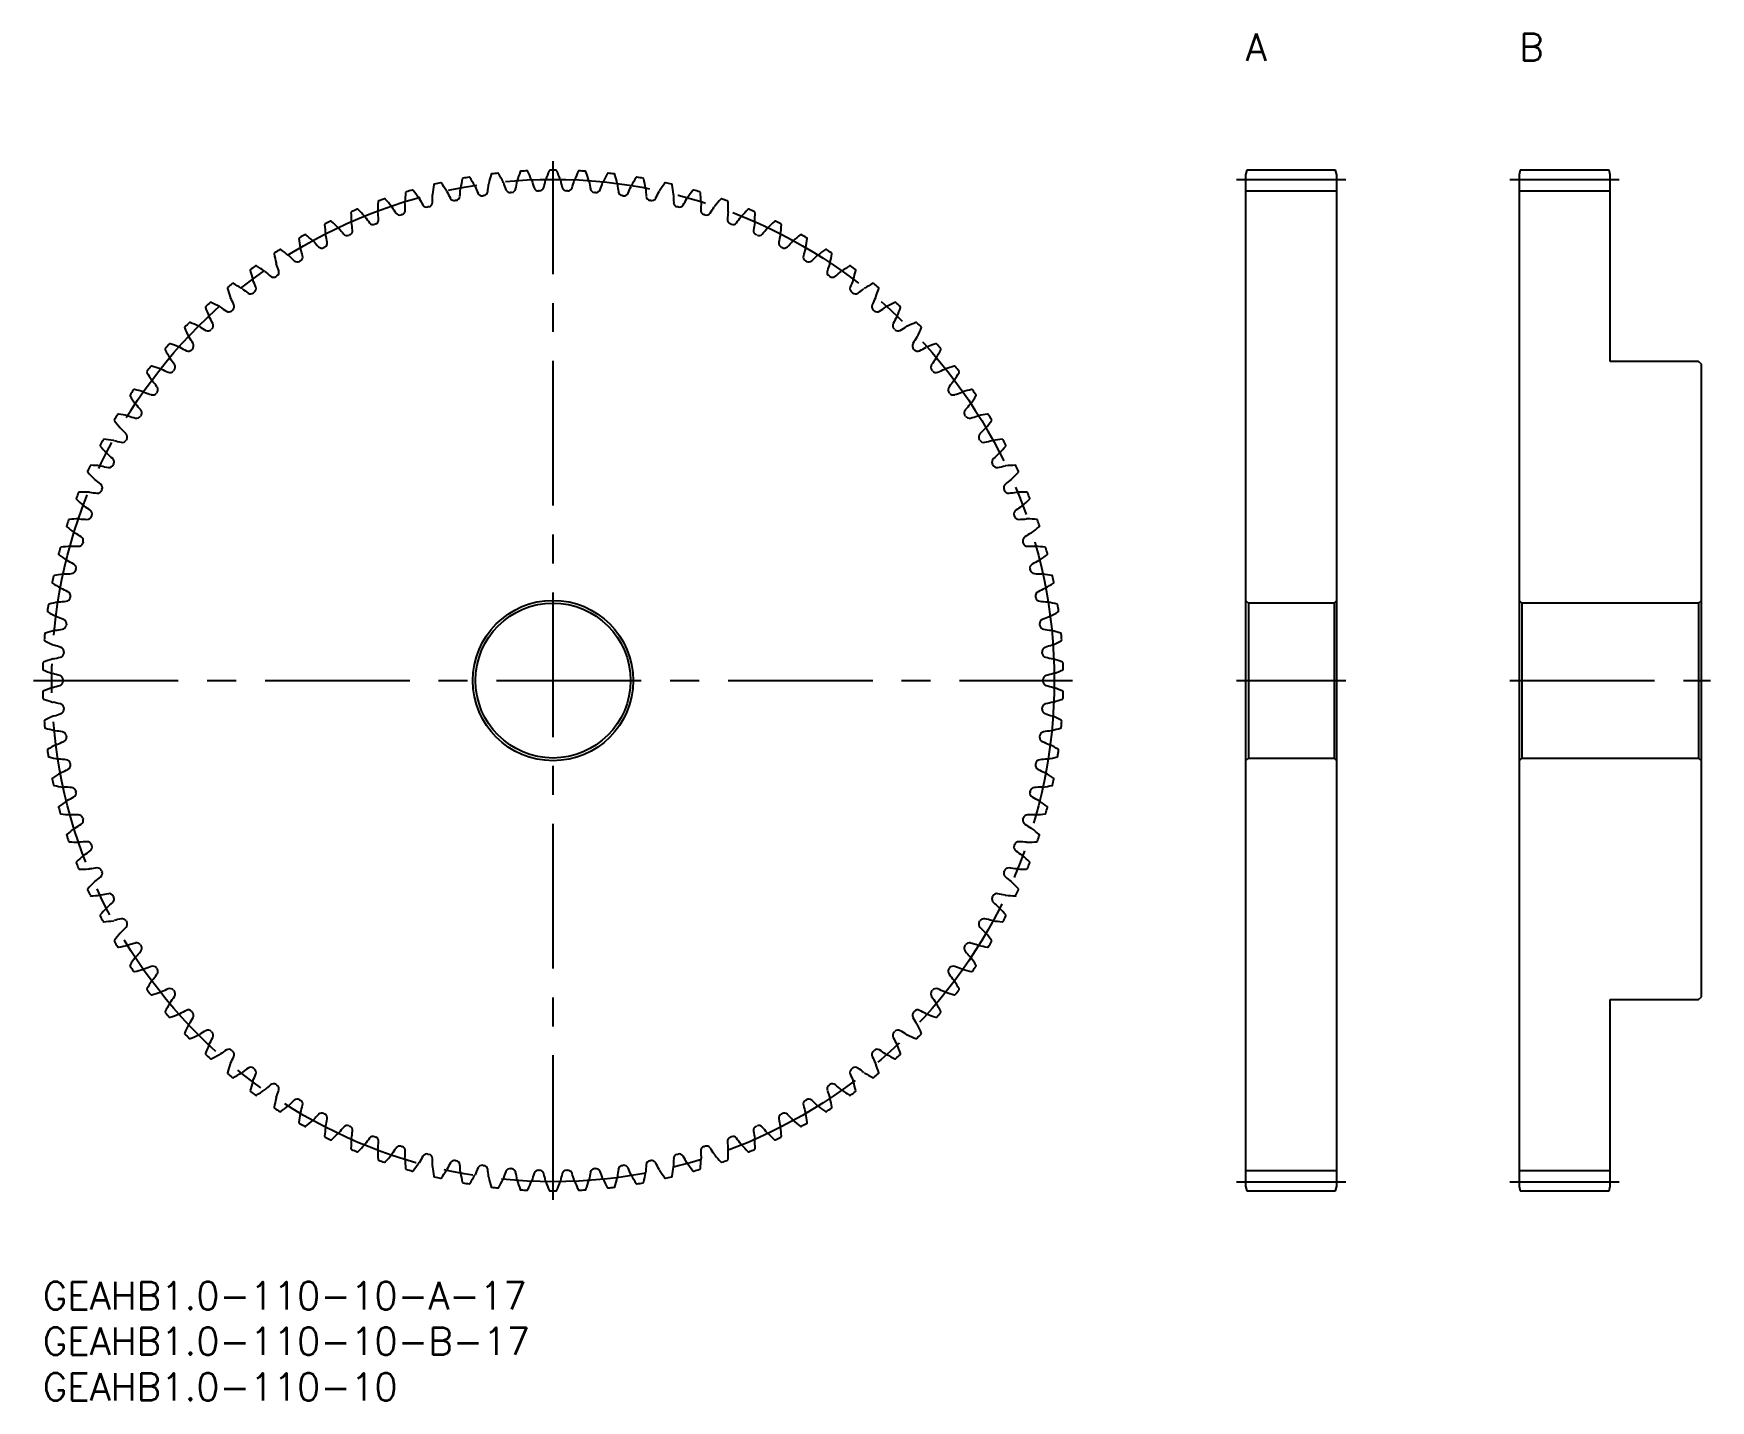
# Model space of a CAD drawing. Extents: x -1 to 183, y -13 to 137.
import ezdxf

# ---------------------------------------------------------------- set-up
doc = ezdxf.new("R2010")
doc.units = 0
doc.header["$LTSCALE"] = 0.5
doc.linetypes.add('CENTER', pattern=[50.8, 31.75, -6.35, 6.35, -6.35])
for name, color, linetype in [('MSM_CENTER', 1, 'CENTER'), ('MSM_CONTINUOUS', 7, 'CONTINUOUS'), ('MSM_PART_NUMBER', 7, 'CONTINUOUS')]:
    doc.layers.add(name, color=color, linetype=linetype)
doc.styles.get("Standard").update_dxf_attribs({"font": 'txt.shx', "height": 2, "bigfont": 'bigfont.shx'})

# ---------------------------------------------------------------- blocks, each defined once
blk = doc.blocks.new('*U3')
at = {"layer": 'MSM_PART_NUMBER'}
blk.add_text('GEAHB1.0-110-10-B-17', height=3, dxfattribs=at).set_placement((0, -8))
blk = doc.blocks.new('*U4')
at = {"layer": 'MSM_PART_NUMBER'}
blk.add_text('GEAHB1.0-110-10-A-17', height=3, dxfattribs=at).set_placement((0, -3))
blk = doc.blocks.new('*U5')
at = {"layer": 'MSM_PART_NUMBER'}
blk.add_text('GEAHB1.0-110-10', height=3, dxfattribs=at).set_placement((0, -13))
blk = doc.blocks.new('*U6')
at = {"layer": 'MSM_PART_NUMBER'}
blk.add_text('A', height=3, dxfattribs=at).set_placement((132, 134))
blk = doc.blocks.new('*U7')
at = {"layer": 'MSM_PART_NUMBER'}
blk.add_text('B', height=3, dxfattribs=at).set_placement((162, 134))

msp = doc.modelspace()

# ---------------------------------------------------------------- linework, layer by layer
at = {"layer": 'MSM_CENTER'}
for p, q in [((56, 9), (56, 123)), ((131, 121), (143, 121)), ((161, 121), (173, 121)), ((-1, 66), (113, 66)), ((131, 66), (143, 66)), ((161, 66), (183, 66)), ((131, 11), (143, 11)), ((161, 11), (173, 11))]:
    msp.add_line(p, q, dxfattribs=at)
msp.add_circle((56, 66), 55, dxfattribs=at)
at = {"layer": 'MSM_CONTINUOUS'}
for p, q in [((132.13, 122), (132, 121.5)), ((132, 121.5), (132, 10.5)), ((141.87, 122), (132.13, 122)), ((142, 121.5), (141.87, 122)), ((142, 10.5), (142, 121.5)), ((162.13, 122), (162, 121.5)), ((162, 121.5), (162, 10.5)), ((171.87, 122), (162.13, 122)), ((172, 121.5), (171.87, 122)), ((172, 101), (172, 121.5)), ((132, 119.75), (142, 119.75)), ((162, 119.75), (172, 119.75)), ((181.7, 101), (172, 101)), ((182, 100.7), (181.7, 101)), ((182, 31.3), (182, 100.7)), ((132, 74.8), (132.3, 74.5)), ((132.3, 74.5), (132.3, 57.5)), ((141.7, 74.5), (132.3, 74.5)), ((141.7, 74.5), (142, 74.8)), ((141.7, 74.5), (141.7, 57.5)), ((162, 74.8), (162.3, 74.5)), ((162.3, 74.5), (162.3, 57.5)), ((181.7, 74.5), (162.3, 74.5)), ((181.7, 74.5), (182, 74.8)), ((181.7, 74.5), (181.7, 57.5)), ((132.3, 57.5), (132, 57.2)), ((132.3, 57.5), (141.7, 57.5)), ((142, 57.2), (141.7, 57.5)), ((162.3, 57.5), (162, 57.2)), ((162.3, 57.5), (181.7, 57.5)), ((182, 57.2), (181.7, 57.5)), ((181.7, 31), (182, 31.3)), ((172, 10.5), (172, 31)), ((172, 31), (181.7, 31)), ((132, 12.25), (142, 12.25)), ((162, 12.25), (172, 12.25)), ((132, 10.5), (132.13, 10)), ((132.13, 10), (141.87, 10)), ((141.87, 10), (142, 10.5)), ((162, 10.5), (162.13, 10)), ((162.13, 10), (171.87, 10)), ((171.87, 10), (172, 10.5))]:
    msp.add_line(p, q, dxfattribs=at)
for radius in [8.8, 8.5]:
    msp.add_circle((56, 66), radius, dxfattribs=at)
for centre, radius, start, end in [((66.84, 116.54), 18.33, 164.2129, 167.3636), ((49.29, 121.5), 0.1, 96.8895, 164.2129), ((56, 66), 56, 96.2015, 96.8895), ((49.96, 121.57), 0.1, 28.878, 96.2015), ((34, 112.77), 18.33, 25.7273, 28.878), ((69.71, 115.83), 18.33, 160.9402, 164.0909), ((52.47, 121.79), 0.1, 93.6167, 160.9402), ((56, 66), 56, 92.9287, 93.6167), ((53.14, 121.83), 0.1, 25.6053, 92.9287), ((36.7, 113.95), 18.33, 22.4545, 25.6053), ((72.53, 114.97), 18.33, 157.6675, 160.8182), ((55.66, 121.9), 0.1, 90.344, 157.6675), ((56, 66), 56, 89.656, 90.344), ((56.34, 121.9), 0.1, 22.3325, 89.656), ((39.47, 114.97), 18.33, 19.1818, 22.3325), ((75.3, 113.95), 18.33, 154.3947, 157.5455), ((58.86, 121.83), 0.1, 87.0713, 154.3947), ((56, 66), 56, 86.3833, 87.0713), ((59.53, 121.79), 0.1, 19.0598, 86.3833), ((42.29, 115.83), 18.33, 15.9091, 19.0598), ((78, 112.77), 18.33, 151.122, 154.2727), ((62.04, 121.57), 0.1, 83.7985, 151.122), ((56, 66), 56, 83.1105, 83.7985), ((62.71, 121.5), 0.1, 15.7871, 83.1105), ((45.16, 116.54), 18.33, 12.6364, 15.7871), ((39.93, 119.54), 0.1, 106.7076, 174.0311), ((56, 66), 56, 106.0196, 106.7076), ((40.57, 119.73), 0.1, 38.6962, 106.0196), ((26.34, 108.33), 18.33, 35.5455, 38.6962), ((61.01, 117.44), 18.33, 170.7584, 173.9091), ((43.01, 120.37), 0.1, 103.4349, 170.7584), ((56, 66), 56, 102.7469, 103.4349), ((43.67, 120.52), 0.1, 35.4234, 102.7469), ((28.81, 109.95), 18.33, 32.2727, 35.4234), ((43.61, 119.3), 0.832, 25.4275, 32.2727), ((59.64, 126.93), 16.92, 205.4516, 208.2404), ((28.93, 120.71), 16.92, 354.6687, 357.4575), ((46.67, 119.92), 0.832, 170.6363, 177.4816), ((63.94, 117.07), 18.33, 167.4857, 170.6364), ((46.14, 121.02), 0.1, 100.1622, 167.4857), ((56, 66), 56, 99.4742, 100.1622), ((46.8, 121.14), 0.1, 32.1507, 99.4742), ((31.36, 111.43), 18.33, 29, 32.1507), ((46.67, 119.92), 0.832, 22.1547, 29), ((63.11, 126.62), 16.92, 202.1789, 204.9677), ((48.34, 119.71), 0.5, 278.1201, 351.396), ((32.1, 122.16), 16.92, 351.396, 354.1847), ((49.76, 120.36), 0.832, 167.3636, 174.2089), ((49.76, 120.36), 0.832, 18.882, 25.7273), ((66.56, 126.12), 16.92, 198.9062, 201.6949), ((51.3, 120.05), 0.5, 201.6949, 274.9708), ((51.42, 120.06), 0.5, 274.8474, 348.1232), ((35.34, 123.44), 16.92, 348.1232, 350.912), ((52.88, 120.63), 0.832, 164.0909, 170.9362), ((52.88, 120.63), 0.832, 15.6093, 22.4545), ((69.97, 125.42), 16.92, 195.6335, 198.4222), ((54.39, 120.23), 0.5, 198.4222, 271.698), ((56, 66), 53.75, 91.5747, 91.698), ((54.51, 120.23), 0.5, 271.5747, 344.8505), ((38.66, 124.52), 16.92, 344.8505, 347.6393), ((56, 120.72), 0.832, 160.8182, 167.6634), ((56, 120.72), 0.832, 12.3366, 19.1818), ((73.34, 124.52), 16.92, 192.3607, 195.1495), ((57.49, 120.23), 0.5, 195.1495, 268.4253), ((56, 66), 53.75, 88.302, 88.4253), ((57.61, 120.23), 0.5, 268.3019, 341.5778), ((42.03, 125.42), 16.92, 341.5778, 344.3665), ((59.12, 120.63), 0.832, 157.5455, 164.3907), ((59.12, 120.63), 0.832, 9.0638, 15.9091), ((76.66, 123.44), 16.92, 189.088, 191.8768), ((60.58, 120.06), 0.5, 191.8767, 265.1526), ((60.7, 120.05), 0.5, 265.0292, 338.3051), ((45.44, 126.12), 16.92, 338.3051, 341.0938), ((62.24, 120.36), 0.832, 154.2727, 161.118), ((62.24, 120.36), 0.832, 5.7911, 12.6364), ((79.9, 122.16), 16.92, 185.8153, 188.604), ((63.66, 119.71), 0.5, 188.604, 261.8797), ((48.89, 126.62), 16.92, 335.0323, 337.8211), ((65.33, 119.92), 0.832, 151, 157.8453), ((80.64, 111.43), 18.33, 147.8493, 151), ((65.2, 121.14), 0.1, 80.5258, 147.8493), ((56, 66), 56, 79.8378, 80.5258), ((65.86, 121.02), 0.1, 12.5143, 79.8378), ((48.06, 117.07), 18.33, 9.3636, 12.5143), ((65.33, 119.92), 0.832, 2.5184, 9.3636), ((83.07, 120.71), 16.92, 182.5425, 185.3313), ((52.36, 126.93), 16.92, 331.7596, 334.5484), ((68.39, 119.3), 0.832, 147.7273, 154.5725), ((83.19, 109.95), 18.33, 144.5766, 147.7273), ((68.33, 120.52), 0.1, 77.2531, 144.5766), ((56, 66), 56, 76.5651, 77.2531), ((68.99, 120.37), 0.1, 9.2416, 76.5651), ((50.99, 117.44), 18.33, 6.0909, 9.2416), ((85.66, 108.33), 18.33, 141.3038, 144.4545), ((71.43, 119.73), 0.1, 73.9804, 141.3038), ((56, 66), 56, 73.2924, 73.9804), ((72.07, 119.54), 0.1, 5.9689, 73.2924), ((55.11, 117.68), 18.33, 177.3038, 180.4545), ((36.9, 118.54), 0.1, 109.9804, 177.3038), ((56, 66), 56, 109.2924, 109.9804), ((37.53, 118.76), 0.1, 41.9689, 109.2924), ((23.97, 106.57), 18.33, 38.8182, 41.9689), ((37.61, 117.54), 0.832, 31.9729, 38.8182), ((52.67, 126.95), 16.92, 211.9971, 214.7858), ((58.06, 117.64), 18.33, 174.0311, 177.1818), ((40.58, 118.5), 0.832, 177.1818, 184.0271), ((22.87, 117.26), 16.92, 1.2142, 4.0029), ((40.58, 118.5), 0.832, 28.7002, 35.5455), ((56.15, 127.04), 16.92, 208.7244, 211.5131), ((42.15, 118.45), 0.5, 211.5131, 284.7889), ((56, 66), 53.75, 104.6656, 104.7889), ((42.27, 118.48), 0.5, 284.6656, 357.9414), ((25.85, 119.07), 16.92, 357.9414, 0.7302), ((43.61, 119.3), 0.832, 173.9091, 180.7544), ((45.17, 119.16), 0.5, 208.2404, 281.5162), ((56, 66), 53.75, 101.3929, 101.5162), ((45.28, 119.18), 0.5, 281.3929, 354.6687), ((48.22, 119.69), 0.5, 204.9676, 278.2435), ((56, 66), 53.75, 98.1201, 98.2435), ((56, 66), 53.75, 94.8474, 94.9708), ((56, 66), 53.75, 85.0292, 85.1526), ((56, 66), 53.75, 81.7565, 81.8799), ((63.78, 119.69), 0.5, 261.7565, 335.0323), ((66.72, 119.18), 0.5, 185.3313, 258.6071), ((56, 66), 53.75, 78.4838, 78.6071), ((66.83, 119.16), 0.5, 258.4837, 331.7596), ((68.39, 119.3), 0.832, 359.2456, 6.0909), ((86.15, 119.07), 16.92, 179.2698, 182.0586), ((69.73, 118.48), 0.5, 182.0586, 255.3344), ((56, 66), 53.75, 75.2111, 75.3344), ((69.85, 118.45), 0.5, 255.211, 328.4869), ((55.85, 127.04), 16.92, 328.4869, 331.2756), ((71.42, 118.5), 0.832, 144.4545, 151.2998), ((53.94, 117.64), 18.33, 2.8182, 5.9689), ((89.13, 117.26), 16.92, 175.9971, 178.7858), ((71.42, 118.5), 0.832, 355.9729, 2.8182), ((59.33, 126.95), 16.92, 325.2142, 328.0029), ((74.39, 117.54), 0.832, 141.1818, 148.0271), ((88.03, 106.57), 18.33, 138.0311, 141.1818), ((74.47, 118.76), 0.1, 70.7076, 138.0311), ((56, 66), 56, 70.0196, 70.7076), ((75.1, 118.54), 0.1, 2.6962, 70.0196), ((56.89, 117.68), 18.33, 359.5455, 2.6962), ((31.04, 116.02), 0.1, 116.5258, 183.8493), ((49.23, 117.24), 18.33, 183.8493, 187), ((56, 66), 56, 115.8378, 116.5258), ((31.64, 116.31), 0.1, 48.5143, 115.8378), ((19.56, 102.65), 18.33, 45.3636, 48.5143), ((33.93, 117.36), 0.1, 113.2531, 180.5766), ((52.16, 117.54), 18.33, 180.5766, 183.7273), ((34.7, 116.4), 0.832, 183.7273, 190.5725), ((17.24, 113.15), 16.92, 7.7596, 10.5484), ((56, 66), 56, 112.5651, 113.2531), ((34.55, 117.62), 0.1, 45.2416, 112.5651), ((21.71, 104.67), 18.33, 42.0909, 45.2416), ((34.7, 116.4), 0.832, 35.2456, 42.0909), ((49.19, 126.66), 16.92, 215.2698, 218.0586), ((36.26, 116.53), 0.5, 218.0586, 291.3344), ((56, 66), 53.75, 111.2111, 111.3344), ((36.37, 116.57), 0.5, 291.2111, 4.4869), ((37.61, 117.54), 0.832, 180.4545, 187.2998), ((20, 115.29), 16.92, 4.4869, 7.2756), ((39.18, 117.58), 0.5, 214.7858, 288.0617), ((56, 66), 53.75, 107.9383, 108.0617), ((39.29, 117.61), 0.5, 287.9383, 1.2142), ((72.71, 117.61), 0.5, 178.7858, 252.0617), ((56, 66), 53.75, 71.9383, 72.0617), ((72.82, 117.58), 0.5, 251.9383, 325.2142), ((92, 115.29), 16.92, 172.7244, 175.5131), ((75.63, 116.57), 0.5, 175.5131, 248.7889), ((74.39, 117.54), 0.832, 352.7002, 359.5455), ((56, 66), 53.75, 68.6656, 68.7889), ((75.74, 116.53), 0.5, 248.6656, 321.9414), ((62.81, 126.66), 16.92, 321.9414, 324.7302), ((77.3, 116.4), 0.832, 137.9091, 144.7544), ((90.29, 104.67), 18.33, 134.7584, 137.9091), ((77.45, 117.62), 0.1, 67.4349, 134.7584), ((56, 66), 56, 66.7469, 67.4349), ((94.76, 113.15), 16.92, 169.4516, 172.2404), ((78.07, 117.36), 0.1, 359.4234, 66.7469), ((77.3, 116.4), 0.832, 349.4275, 356.2727), ((59.84, 117.54), 18.33, 356.2727, 359.4234), ((92.44, 102.65), 18.33, 131.4857, 134.6364), ((80.36, 116.31), 0.1, 64.1622, 131.4857), ((56, 66), 56, 63.4742, 64.1622), ((62.77, 117.24), 18.33, 353, 356.1507), ((80.96, 116.02), 0.1, 356.1507, 63.4742), ((28.22, 114.51), 0.1, 119.7985, 187.122), ((46.31, 116.77), 18.33, 187.122, 190.2727), ((56, 66), 56, 119.1105, 119.7985), ((28.8, 114.84), 0.1, 51.7871, 119.1105), ((17.53, 100.51), 18.33, 48.6364, 51.7871), ((29.09, 113.65), 0.832, 41.7911, 48.6364), ((42.32, 125.49), 16.92, 221.8153, 224.604), ((30.73, 114.01), 0.5, 297.7565, 11.0323), ((31.86, 115.11), 0.832, 187, 193.8453), ((14.62, 110.86), 16.92, 11.0323, 13.8211), ((31.86, 115.11), 0.832, 38.5184, 45.3636), ((45.74, 126.17), 16.92, 218.5425, 221.3313), ((33.41, 115.32), 0.5, 221.3313, 294.6071), ((56, 66), 53.75, 114.4838, 114.6071), ((33.52, 115.37), 0.5, 294.4838, 7.7596), ((78.48, 115.37), 0.5, 172.2404, 245.5162), ((56, 66), 53.75, 65.3929, 65.5162), ((78.59, 115.32), 0.5, 245.3928, 318.6687), ((66.26, 126.17), 16.92, 318.6687, 321.4575), ((80.14, 115.11), 0.832, 134.6364, 141.4816), ((97.38, 110.86), 16.92, 166.1789, 168.9677), ((81.27, 114.01), 0.5, 168.9677, 242.2435), ((80.14, 115.11), 0.832, 346.1547, 353), ((69.68, 125.49), 16.92, 315.396, 318.1847), ((82.91, 113.65), 0.832, 131.3636, 138.2089), ((94.47, 100.51), 18.33, 128.2129, 131.3636), ((83.2, 114.84), 0.1, 60.8895, 128.2129), ((56, 66), 56, 60.2015, 60.8895), ((65.69, 116.77), 18.33, 349.7273, 352.878), ((83.78, 114.51), 0.1, 352.878, 60.2015), ((25.5, 112.84), 0.1, 123.0713, 190.3947), ((43.43, 116.13), 18.33, 190.3947, 193.5455), ((56, 66), 56, 122.3833, 123.0713), ((26.06, 113.21), 0.1, 55.0598, 122.3833), ((15.62, 98.26), 18.33, 51.9091, 55.0598), ((26.42, 112.03), 0.832, 45.0638, 51.9091), ((38.95, 124.61), 16.92, 225.088, 227.8768), ((29.09, 113.65), 0.832, 190.2727, 197.118), ((28.04, 112.49), 0.5, 301.0292, 14.3051), ((12.12, 108.43), 16.92, 14.3051, 17.0938), ((30.63, 113.95), 0.5, 224.604, 297.8799), ((56, 66), 53.75, 117.7565, 117.8799), ((56, 66), 53.75, 62.1201, 62.2435), ((81.37, 113.95), 0.5, 242.1201, 315.396), ((83.96, 112.49), 0.5, 165.6949, 238.9708), ((99.88, 108.43), 16.92, 162.9062, 165.6949), ((82.91, 113.65), 0.832, 342.882, 349.7273), ((73.05, 124.61), 16.92, 312.1232, 314.912), ((85.58, 112.03), 0.832, 128.0909, 134.9362), ((96.38, 98.26), 18.33, 124.9402, 128.0909), ((85.94, 113.21), 0.1, 57.6167, 124.9402), ((56, 66), 56, 56.9287, 57.6167), ((68.57, 116.13), 18.33, 346.4545, 349.6053), ((86.5, 112.84), 0.1, 349.6053, 56.9287), ((22.87, 111.03), 0.1, 126.344, 193.6675), ((40.59, 115.33), 18.33, 193.6675, 196.8182), ((56, 66), 56, 125.656, 126.344), ((23.41, 111.42), 0.1, 58.3325, 125.656), ((13.84, 95.9), 18.33, 55.1818, 58.3325), ((23.84, 110.27), 0.832, 48.3366, 55.1818), ((35.63, 123.54), 16.92, 228.3607, 231.1495), ((26.42, 112.03), 0.832, 193.5454, 200.3907), ((56, 66), 53.75, 124.302, 124.4253), ((9.77, 105.86), 16.92, 17.5778, 20.3665), ((25.43, 110.81), 0.5, 304.302, 17.5778), ((27.94, 112.43), 0.5, 227.8767, 301.1526), ((56, 66), 53.75, 121.0292, 121.1526), ((56, 66), 53.75, 58.8474, 58.9708), ((84.06, 112.43), 0.5, 238.8474, 312.1232), ((86.57, 110.81), 0.5, 162.4222, 235.698), ((102.23, 105.86), 16.92, 159.6335, 162.4222), ((56, 66), 53.75, 55.5747, 55.698), ((85.58, 112.03), 0.832, 339.6093, 346.4545), ((76.37, 123.54), 16.92, 308.8505, 311.6393), ((88.16, 110.27), 0.832, 124.8182, 131.6634), ((98.16, 95.9), 18.33, 121.6675, 124.8182), ((88.59, 111.42), 0.1, 54.344, 121.6675), ((56, 66), 56, 53.656, 54.344), ((71.41, 115.33), 18.33, 343.1818, 346.3325), ((89.13, 111.03), 0.1, 346.3325, 53.656), ((20.36, 109.06), 0.1, 129.6167, 196.9402), ((37.8, 114.37), 18.33, 196.9402, 200.0909), ((56, 66), 56, 128.9287, 129.6167), ((20.88, 109.49), 0.1, 61.6053, 128.9287), ((12.2, 93.45), 18.33, 58.4545, 61.6053), ((21.36, 108.36), 0.832, 51.6093, 58.4545), ((32.38, 122.28), 16.92, 231.6335, 234.4222), ((23.84, 110.27), 0.832, 196.8182, 203.6634), ((7.57, 103.15), 16.92, 20.8505, 23.6393), ((56, 66), 53.75, 127.5747, 127.698), ((22.92, 109), 0.5, 307.5747, 20.8505), ((25.33, 110.75), 0.5, 231.1495, 304.4253), ((86.67, 110.75), 0.5, 235.5746, 308.8505), ((89.08, 109), 0.5, 159.1495, 232.4253), ((104.43, 103.15), 16.92, 156.3607, 159.1495), ((56, 66), 53.75, 52.302, 52.4253), ((88.16, 110.27), 0.832, 336.3366, 343.1818), ((79.62, 122.28), 16.92, 305.5778, 308.3665), ((90.64, 108.36), 0.832, 121.5455, 128.3907), ((99.8, 93.45), 18.33, 118.3947, 121.5455), ((91.12, 109.49), 0.1, 51.0713, 118.3947), ((56, 66), 56, 50.3833, 51.0713), ((74.2, 114.37), 18.33, 339.9091, 343.0598), ((91.64, 109.06), 0.1, 343.0598, 50.3833), ((17.96, 106.96), 0.1, 132.8895, 200.2129), ((35.07, 113.26), 18.33, 200.2129, 203.3636), ((56, 66), 56, 132.2015, 132.8895), ((18.45, 107.41), 0.1, 64.878, 132.2015), ((10.71, 90.9), 18.33, 61.7273, 64.878), ((19, 106.32), 0.832, 54.882, 61.7273), ((29.21, 120.84), 16.92, 234.9062, 237.6949), ((21.36, 108.36), 0.832, 200.0909, 206.9362), ((5.53, 100.33), 16.92, 24.1232, 26.912), ((20.52, 107.04), 0.5, 310.8474, 24.1232), ((22.83, 108.93), 0.5, 234.4222, 307.6979), ((89.17, 108.93), 0.5, 232.3019, 305.5778), ((91.48, 107.04), 0.5, 155.8768, 229.1526), ((106.47, 100.33), 16.92, 153.088, 155.8768), ((90.64, 108.36), 0.832, 333.0638, 339.9091), ((82.79, 120.84), 16.92, 302.3051, 305.0938), ((93, 106.32), 0.832, 118.2727, 125.118), ((101.29, 90.9), 18.33, 115.122, 118.2727), ((93.55, 107.41), 0.1, 47.7985, 115.122), ((56, 66), 56, 47.1105, 47.7985), ((76.93, 113.26), 18.33, 336.6364, 339.7871), ((94.04, 106.96), 0.1, 339.7871, 47.1105), ((56, 66), 56, 135.4742, 136.1622), ((16.15, 105.2), 0.1, 68.1507, 135.4742), ((9.36, 88.28), 18.33, 65, 68.1507), ((16.76, 104.14), 0.832, 58.1547, 65), ((19, 106.32), 0.832, 203.3636, 210.2089), ((3.65, 97.39), 16.92, 27.396, 30.1847), ((18.23, 104.95), 0.5, 314.1201, 27.396), ((20.43, 106.96), 0.5, 237.6949, 310.9707), ((56, 66), 53.75, 130.8474, 130.9708), ((56, 66), 53.75, 49.0292, 49.1526), ((91.57, 106.96), 0.5, 229.0292, 302.3051), ((93.77, 104.95), 0.5, 152.604, 225.8799), ((108.35, 97.39), 16.92, 149.8153, 152.604), ((93, 106.32), 0.832, 329.7911, 336.6364), ((95.24, 104.14), 0.832, 115, 121.8453), ((102.64, 88.28), 18.33, 111.8493, 115), ((95.85, 105.2), 0.1, 44.5258, 111.8493), ((56, 66), 56, 43.8378, 44.5258), ((15.68, 104.72), 0.1, 136.1622, 203.4857), ((32.4, 111.98), 18.33, 203.4857, 206.6364), ((16.76, 104.14), 0.832, 206.6364, 213.4816), ((1.95, 94.35), 16.92, 30.6687, 33.4575), ((26.12, 119.22), 16.92, 238.1789, 240.9677), ((18.15, 104.86), 0.5, 240.9676, 314.2434), ((56, 66), 53.75, 134.1201, 134.2435), ((56, 66), 53.75, 45.7565, 45.8799), ((93.85, 104.86), 0.5, 225.7565, 299.0323), ((85.88, 119.22), 16.92, 299.0323, 301.8211), ((110.05, 94.35), 16.92, 146.5425, 149.3313), ((95.24, 104.14), 0.832, 326.5184, 333.3636), ((79.6, 111.98), 18.33, 333.3636, 336.5143), ((96.32, 104.72), 0.1, 336.5143, 43.8378), ((13.53, 102.35), 0.1, 139.4349, 206.7584), ((29.82, 110.56), 18.33, 206.7584, 209.9091), ((56, 66), 56, 138.7469, 139.4349), ((13.97, 102.86), 0.1, 71.4234, 138.7469), ((14.64, 101.83), 0.832, 209.9091, 216.7544), ((0.42, 91.22), 16.92, 33.9414, 36.7302), ((8.17, 85.58), 18.33, 68.2727, 71.4234), ((14.64, 101.83), 0.832, 61.4275, 68.2727), ((23.13, 117.43), 16.92, 241.4516, 244.2404), ((15.99, 102.64), 0.5, 244.2404, 317.5161), ((56, 66), 53.75, 137.3929, 137.5162), ((16.07, 102.73), 0.5, 317.3929, 30.6687), ((95.93, 102.73), 0.5, 149.3313, 222.6071), ((56, 66), 53.75, 42.4838, 42.6071), ((96.01, 102.64), 0.5, 222.4837, 295.7596), ((88.87, 117.43), 16.92, 295.7596, 298.5484), ((97.36, 101.83), 0.832, 111.7273, 118.5725), ((103.83, 85.58), 18.33, 108.5766, 111.7273), ((111.58, 91.22), 16.92, 143.2698, 146.0586), ((98.03, 102.86), 0.1, 41.2531, 108.5766), ((97.36, 101.83), 0.832, 323.2456, 330.0909), ((82.18, 110.56), 18.33, 330.0909, 333.2416), ((56, 66), 56, 40.5651, 41.2531), ((98.47, 102.35), 0.1, 333.2416, 40.5651), ((11.53, 99.87), 0.1, 142.7076, 210.0311), ((27.31, 108.99), 18.33, 210.0311, 213.1818), ((56, 66), 56, 142.0196, 142.7076), ((11.94, 100.4), 0.1, 74.6962, 142.0196), ((7.13, 82.81), 18.33, 71.5455, 74.6962), ((12.67, 99.42), 0.832, 64.7002, 71.5455), ((20.25, 115.47), 16.92, 244.7244, 247.5131), ((13.97, 100.3), 0.5, 247.5131, 320.7889), ((56, 66), 53.75, 140.6656, 140.7889), ((14.04, 100.39), 0.5, 320.6656, 33.9414), ((97.96, 100.39), 0.5, 146.0586, 219.3344), ((56, 66), 53.75, 39.2111, 39.3344), ((98.03, 100.3), 0.5, 219.211, 292.4869), ((91.75, 115.47), 16.92, 292.4869, 295.2756), ((99.33, 99.42), 0.832, 108.4545, 115.2998), ((104.87, 82.81), 18.33, 105.3038, 108.4545), ((84.69, 108.99), 18.33, 326.8182, 329.9689), ((100.06, 100.4), 0.1, 37.9804, 105.3038), ((56, 66), 56, 37.2924, 37.9804), ((100.47, 99.87), 0.1, 329.9689, 37.2924), ((56, 66), 56, 145.2924, 145.9804), ((10.05, 97.83), 0.1, 77.9689, 145.2924), ((6.25, 80), 18.33, 74.8182, 77.9689), ((10.83, 96.89), 0.832, 67.9729, 74.8182), ((17.48, 113.35), 16.92, 247.9971, 250.7858), ((12.08, 97.84), 0.5, 250.7858, 324.0617), ((12.67, 99.42), 0.832, 213.1818, 220.0271), ((-0.93, 88), 16.92, 37.2142, 40.0029), ((56, 66), 53.75, 143.9383, 144.0617), ((12.15, 97.93), 0.5, 323.9383, 37.2142), ((99.85, 97.93), 0.5, 142.7858, 216.0616), ((56, 66), 53.75, 35.9383, 36.0617), ((112.93, 88), 16.92, 139.9971, 142.7858), ((99.92, 97.84), 0.5, 215.9383, 289.2142), ((99.33, 99.42), 0.832, 319.9729, 326.8182), ((94.52, 113.35), 16.92, 289.2142, 292.0029), ((101.17, 96.89), 0.832, 105.1818, 112.0271), ((105.75, 80), 18.33, 102.0311, 105.1818), ((101.95, 97.83), 0.1, 34.7076, 102.0311), ((56, 66), 56, 34.0196, 34.7076), ((9.67, 97.27), 0.1, 145.9804, 213.3038), ((24.91, 107.29), 18.33, 213.3038, 216.4545), ((10.83, 96.89), 0.832, 216.4545, 223.2998), ((-2.1, 84.72), 16.92, 40.4869, 43.2756), ((10.39, 95.38), 0.5, 327.211, 40.4869), ((101.61, 95.38), 0.5, 139.5131, 212.7888), ((114.1, 84.72), 16.92, 136.7244, 139.5131), ((101.17, 96.89), 0.832, 316.7002, 323.5455), ((87.09, 107.29), 18.33, 323.5455, 326.6962), ((102.33, 97.27), 0.1, 326.6962, 34.0196), ((7.96, 94.58), 0.1, 149.2531, 216.5766), ((56, 66), 56, 148.5651, 149.2531), ((22.6, 105.44), 18.33, 216.5766, 219.7273), ((8.3, 95.15), 0.1, 81.2416, 148.5651), ((5.53, 77.13), 18.33, 78.0909, 81.2416), ((9.14, 94.26), 0.832, 71.2456, 78.0909), ((14.84, 111.07), 16.92, 251.2698, 254.0586), ((10.33, 95.28), 0.5, 254.0586, 327.3344), ((56, 66), 53.75, 147.2111, 147.3344), ((56, 66), 53.75, 32.6656, 32.7889), ((101.67, 95.28), 0.5, 212.6656, 285.9414), ((97.16, 111.07), 16.92, 285.9414, 288.7302), ((102.86, 94.26), 0.832, 101.9091, 108.7544), ((106.47, 77.13), 18.33, 98.7584, 101.9091), ((89.4, 105.44), 18.33, 320.2727, 323.4234), ((103.7, 95.15), 0.1, 31.4349, 98.7584), ((56, 66), 56, 30.7469, 31.4349), ((104.04, 94.58), 0.1, 323.4234, 30.7469), ((56, 66), 56, 151.8378, 152.5258), ((6.72, 92.38), 0.1, 84.5143, 151.8378), ((4.97, 74.23), 18.33, 81.3636, 84.5143), ((7.6, 91.54), 0.832, 74.5184, 81.3636), ((12.34, 108.65), 16.92, 254.5425, 257.3313), ((9.14, 94.26), 0.832, 219.7273, 226.5725), ((-3.07, 81.37), 16.92, 43.7596, 46.5484), ((8.73, 92.63), 0.5, 257.3313, 330.6071), ((8.79, 92.73), 0.5, 330.4838, 43.7596), ((56, 66), 53.75, 150.4838, 150.6071), ((103.21, 92.73), 0.5, 136.2404, 209.5161), ((56, 66), 53.75, 29.3929, 29.5162), ((103.27, 92.63), 0.5, 209.3928, 282.6687), ((115.07, 81.37), 16.92, 133.4516, 136.2404), ((99.66, 108.65), 16.92, 282.6687, 285.4575), ((102.86, 94.26), 0.832, 313.4275, 320.2727), ((104.4, 91.54), 0.832, 98.6364, 105.4816), ((107.03, 74.23), 18.33, 95.4857, 98.6364), ((105.28, 92.38), 0.1, 28.1622, 95.4857), ((56, 66), 56, 27.4742, 28.1622), ((6.4, 91.79), 0.1, 152.5258, 219.8493), ((20.4, 103.47), 18.33, 219.8493, 223), ((7.6, 91.54), 0.832, 223, 229.8453), ((-3.85, 77.97), 16.92, 47.0323, 49.8211), ((7.34, 89.99), 0.5, 333.7565, 47.0323), ((104.66, 89.99), 0.5, 132.9677, 206.2435), ((115.85, 77.97), 16.92, 130.1789, 132.9677), ((104.4, 91.54), 0.832, 310.1547, 317), ((91.6, 103.47), 18.33, 317, 320.1507), ((105.6, 91.79), 0.1, 320.1507, 27.4742), ((5.01, 88.92), 0.1, 155.7985, 223.122), ((56, 66), 56, 155.1105, 155.7985), ((18.32, 101.38), 18.33, 223.122, 226.2727), ((5.29, 89.53), 0.1, 87.7871, 155.1105), ((4.59, 71.31), 18.33, 84.6364, 87.7871), ((6.22, 88.73), 0.832, 77.7911, 84.6364), ((9.97, 106.09), 16.92, 257.8153, 260.604), ((7.29, 89.88), 0.5, 260.604, 333.8799), ((56, 66), 53.75, 153.7565, 153.8799), ((56, 66), 53.75, 26.1201, 26.2435), ((104.71, 89.88), 0.5, 206.1201, 279.396), ((102.03, 106.09), 16.92, 279.396, 282.1847), ((105.78, 88.73), 0.832, 95.3636, 102.2089), ((107.41, 71.31), 18.33, 92.2129, 95.3636), ((93.68, 101.38), 18.33, 313.7273, 316.878), ((106.71, 89.53), 0.1, 24.8895, 92.2129), ((56, 66), 56, 24.2015, 24.8895), ((106.99, 88.92), 0.1, 316.878, 24.2015), ((56, 66), 56, 158.3833, 159.0713), ((4.03, 86.59), 0.1, 91.0598, 158.3833), ((4.37, 68.36), 18.33, 87.9091, 91.0598), ((5.01, 85.85), 0.832, 81.0638, 87.9091), ((7.76, 103.39), 16.92, 261.088, 263.8768), ((6.22, 88.73), 0.832, 226.2727, 233.118), ((-4.44, 74.53), 16.92, 50.3051, 53.0938), ((6.01, 87.06), 0.5, 263.8767, 337.1526), ((6.05, 87.17), 0.5, 337.0292, 50.3051), ((56, 66), 53.75, 157.0292, 157.1526), ((105.95, 87.17), 0.5, 129.6949, 202.9708), ((56, 66), 53.75, 22.8474, 22.9708), ((105.99, 87.06), 0.5, 202.8474, 276.1232), ((116.44, 74.53), 16.92, 126.9062, 129.6949), ((104.24, 103.39), 16.92, 276.1232, 278.912), ((105.78, 88.73), 0.832, 306.882, 313.7273), ((106.99, 85.85), 0.832, 92.0909, 98.9362), ((107.63, 68.36), 18.33, 88.9402, 92.0909), ((107.97, 86.59), 0.1, 21.6167, 88.9402), ((56, 66), 56, 20.9287, 21.6167), ((3.79, 85.97), 0.1, 159.0718, 226.3947), ((16.36, 99.17), 18.33, 226.3947, 229.5455), ((5.01, 85.85), 0.832, 229.5455, 236.3907), ((-4.83, 71.07), 16.92, 53.5778, 56.3665), ((4.92, 84.29), 0.5, 340.302, 53.5778), ((107.08, 84.29), 0.5, 126.4222, 199.698), ((116.83, 71.07), 16.92, 123.6335, 126.4222), ((106.99, 85.85), 0.832, 303.6093, 310.4545), ((95.64, 99.17), 18.33, 310.4545, 313.6053), ((108.21, 85.97), 0.1, 313.6053, 20.9287), ((2.73, 82.95), 0.1, 162.3445, 229.6675), ((56, 66), 56, 161.656, 162.344), ((14.53, 96.85), 18.33, 229.6675, 232.8182), ((2.94, 83.59), 0.1, 94.3325, 161.656), ((4.32, 65.41), 18.33, 91.1818, 94.3325), ((3.96, 82.91), 0.832, 84.3366, 91.1818), ((5.7, 100.58), 16.92, 264.3607, 267.1495), ((4.89, 84.18), 0.5, 267.1495, 340.4253), ((56, 66), 53.75, 160.302, 160.4253), ((56, 66), 53.75, 19.5747, 19.698), ((107.11, 84.18), 0.5, 199.5747, 272.8505), ((106.3, 100.58), 16.92, 272.8505, 275.6393), ((108.04, 82.91), 0.832, 88.8182, 95.6634), ((107.68, 65.41), 18.33, 85.6675, 88.8182), ((97.47, 96.85), 18.33, 307.1818, 310.3325), ((109.06, 83.59), 0.1, 18.3445, 85.6675), ((56, 66), 56, 17.656, 18.344), ((109.27, 82.95), 0.1, 310.3325, 17.656), ((3.96, 82.91), 0.832, 232.8182, 239.6634), ((-5.02, 67.59), 16.92, 56.8505, 59.6393), ((3.93, 81.23), 0.5, 270.4222, 343.698), ((3.96, 81.34), 0.5, 343.5747, 56.8505), ((56, 66), 53.75, 163.5747, 163.698), ((108.04, 81.34), 0.5, 123.1495, 196.4253), ((56, 66), 53.75, 16.302, 16.4253), ((108.07, 81.23), 0.5, 196.3019, 269.5778), ((117.02, 67.59), 16.92, 120.3607, 123.1495), ((108.04, 82.91), 0.832, 300.3366, 307.1818), ((1.85, 79.89), 0.1, 165.6173, 232.9402), ((56, 66), 56, 164.9287, 165.6167), ((12.84, 94.44), 18.33, 232.9402, 236.0909), ((2.02, 80.54), 0.1, 97.6053, 164.9287), ((4.44, 62.46), 18.33, 94.4545, 97.6053), ((3.08, 79.91), 0.832, 236.0909, 242.9362), ((-5.01, 64.1), 16.92, 60.1233, 62.912), ((3.08, 79.91), 0.832, 87.6093, 94.4545), ((3.81, 97.65), 16.92, 267.6335, 270.4222), ((108.19, 97.65), 16.92, 269.5778, 272.3665), ((117.01, 64.1), 16.92, 117.088, 119.8768), ((108.92, 79.91), 0.832, 85.5455, 92.3907), ((107.56, 62.46), 18.33, 82.3947, 85.5455), ((108.92, 79.91), 0.832, 297.0638, 303.9091), ((99.16, 94.44), 18.33, 303.9091, 307.0598), ((109.98, 80.54), 0.1, 15.0718, 82.3947), ((56, 66), 56, 14.3833, 15.0713), ((110.15, 79.89), 0.1, 307.0598, 14.3833), ((56, 66), 56, 168.2015, 168.8895), ((1.28, 77.43), 0.1, 100.878, 168.2015), ((4.72, 59.52), 18.33, 97.7273, 100.878), ((2.37, 76.87), 0.832, 90.882, 97.7273), ((2.09, 94.62), 16.92, 270.9062, 273.6949), ((3.15, 78.23), 0.5, 273.6949, 346.9708), ((3.17, 78.34), 0.5, 346.8474, 60.1233), ((56, 66), 53.75, 166.8474, 166.9708), ((108.83, 78.34), 0.5, 119.8768, 193.1526), ((56, 66), 53.75, 13.0292, 13.1526), ((108.85, 78.23), 0.5, 193.0292, 266.3051), ((109.91, 94.62), 16.92, 266.3051, 269.0938), ((109.63, 76.87), 0.832, 82.2727, 89.118), ((107.28, 59.52), 18.33, 79.122, 82.2727), ((110.72, 77.43), 0.1, 11.7991, 79.122), ((56, 66), 56, 11.1105, 11.7985), ((1.15, 76.77), 0.1, 168.89, 236.2129), ((11.29, 91.93), 18.33, 236.2129, 239.3636), ((2.37, 76.87), 0.832, 239.3636, 246.2089), ((-4.8, 60.62), 16.92, 63.396, 66.1847), ((2.55, 75.31), 0.5, 350.1201, 63.396), ((109.45, 75.31), 0.5, 116.604, 189.8797), ((116.8, 60.62), 16.92, 113.8153, 116.604), ((109.63, 76.87), 0.832, 293.7911, 300.6364), ((100.71, 91.93), 18.33, 300.6364, 303.7871), ((110.85, 76.77), 0.1, 303.7871, 11.1105), ((56, 66), 56, 171.4742, 172.1622), ((0.62, 73.62), 0.1, 172.1627, 239.4857), ((0.72, 74.29), 0.1, 104.1507, 171.4742), ((5.18, 56.61), 18.33, 101, 104.1507), ((1.84, 73.79), 0.832, 94.1547, 101), ((0.54, 91.5), 16.92, 274.1789, 276.9677), ((2.53, 75.19), 0.5, 276.9676, 350.2435), ((56, 66), 53.75, 170.1201, 170.2435), ((56, 66), 53.75, 9.7565, 9.8799), ((109.47, 75.19), 0.5, 189.7565, 263.0323), ((111.46, 91.5), 16.92, 263.0323, 265.8211), ((110.16, 73.79), 0.832, 79, 85.8453), ((106.82, 56.61), 18.33, 75.8493, 79), ((111.28, 74.29), 0.1, 8.5258, 75.8493), ((56, 66), 56, 7.8378, 8.5258), ((111.38, 73.62), 0.1, 300.5143, 7.8378), ((9.88, 89.33), 18.33, 239.4857, 242.6364), ((1.84, 73.79), 0.832, 242.6364, 249.4816), ((-4.39, 57.16), 16.92, 66.6687, 69.4575), ((2.1, 72.13), 0.5, 280.2404, 353.5162), ((2.11, 72.24), 0.5, 353.3929, 66.6687), ((56, 66), 53.75, 173.3929, 173.5162), ((109.89, 72.24), 0.5, 113.3313, 186.6071), ((56, 66), 53.75, 6.4838, 6.6071), ((109.9, 72.13), 0.5, 186.4837, 259.7596), ((116.39, 57.16), 16.92, 110.5425, 113.3313), ((110.16, 73.79), 0.832, 290.5184, 297.3636), ((102.12, 89.33), 18.33, 297.3636, 300.5143), ((56, 66), 56, 174.7469, 175.4349), ((0.28, 70.45), 0.1, 175.4349, 242.7584), ((8.62, 86.66), 18.33, 242.7584, 245.9091), ((0.33, 71.12), 0.1, 107.4234, 174.7469), ((5.79, 53.72), 18.33, 104.2727, 107.4234), ((1.48, 70.68), 0.832, 245.9091, 252.7544), ((1.48, 70.68), 0.832, 97.4275, 104.2727), ((-0.82, 88.29), 16.92, 277.4516, 280.2404), ((112.82, 88.29), 16.92, 259.7596, 262.5484), ((110.52, 70.68), 0.832, 75.7273, 82.5725), ((106.21, 53.72), 18.33, 72.5766, 75.7273), ((110.52, 70.68), 0.832, 287.2456, 294.0909), ((103.38, 86.66), 18.33, 294.0909, 297.2416), ((111.67, 71.12), 0.1, 5.2531, 72.5766), ((56, 66), 56, 4.5651, 5.2531), ((111.72, 70.45), 0.1, 297.2416, 4.5651), ((6.58, 50.88), 18.33, 107.5455, 110.6962), ((1.3, 67.56), 0.832, 100.7002, 107.5455), ((-2, 85.01), 16.92, 280.7244, 283.5131), ((-3.79, 53.73), 16.92, 69.9414, 72.7302), ((1.84, 69.04), 0.5, 283.5131, 356.7889), ((1.84, 69.16), 0.5, 356.6656, 69.9414), ((56, 66), 53.75, 176.6656, 176.7889), ((110.16, 69.16), 0.5, 110.0586, 183.3344), ((56, 66), 53.75, 3.2111, 3.3344), ((110.16, 69.04), 0.5, 183.211, 256.4869), ((115.79, 53.73), 16.92, 107.2698, 110.0586), ((114, 85.01), 16.92, 256.4869, 259.2756), ((110.7, 67.56), 0.832, 72.4545, 79.2998), ((105.42, 50.88), 18.33, 69.3038, 72.4545), ((56, 66), 56, 178.0196, 178.7076), ((0.11, 67.26), 0.1, 178.7076, 246.0311), ((0.13, 67.93), 0.1, 110.6962, 178.0196), ((7.52, 83.92), 18.33, 246.0311, 249.1818), ((1.3, 67.56), 0.832, 249.1818, 256.0271), ((-2.99, 50.34), 16.92, 73.2142, 76.0029), ((1.75, 66.06), 0.5, 359.9383, 73.2142), ((110.25, 66.06), 0.5, 106.7858, 180.0617), ((114.99, 50.34), 16.92, 103.9971, 106.7858), ((110.7, 67.56), 0.832, 283.9729, 290.8182), ((104.48, 83.92), 18.33, 290.8182, 293.9689), ((111.87, 67.93), 0.1, 1.9804, 69.3038), ((111.89, 67.26), 0.1, 293.9689, 1.2924), ((56, 66), 56, 1.2924, 1.9804), ((0.11, 64.74), 0.1, 113.9689, 181.2924), ((56, 66), 56, 181.2924, 181.9804), ((7.52, 48.08), 18.33, 110.8182, 113.9689), ((1.3, 64.44), 0.832, 103.9729, 110.8182), ((-2.99, 81.66), 16.92, 283.9971, 286.7858), ((1.75, 65.94), 0.5, 286.7858, 0.0617), ((56, 66), 53.75, 179.9383, 180.0617), ((56, 66), 53.75, 359.9383, 0.0617), ((110.25, 65.94), 0.5, 179.9383, 253.2142), ((114.99, 81.66), 16.92, 253.2142, 256.0029), ((110.7, 64.44), 0.832, 69.1818, 76.0271), ((104.48, 48.08), 18.33, 66.0311, 69.1818), ((111.89, 64.74), 0.1, 358.7082, 66.0311), ((56, 66), 56, 358.0196, 358.7076), ((0.13, 64.07), 0.1, 181.9804, 249.3038), ((6.58, 81.12), 18.33, 249.3038, 252.4545), ((1.3, 64.44), 0.832, 252.4545, 259.2998), ((-2, 46.99), 16.92, 76.4869, 79.2756), ((1.84, 62.96), 0.5, 3.211, 76.4869), ((1.84, 62.84), 0.5, 290.0586, 3.3344), ((56, 66), 53.75, 183.2111, 183.3344), ((56, 66), 53.75, 356.6656, 356.7889), ((110.16, 62.84), 0.5, 176.6656, 249.9414), ((110.16, 62.96), 0.5, 103.5131, 176.7889), ((114, 46.99), 16.92, 100.7244, 103.5131), ((110.7, 64.44), 0.832, 280.7002, 287.5455), ((105.42, 81.12), 18.33, 287.5455, 290.6962), ((111.87, 64.07), 0.1, 290.6962, 358.0196), ((0.28, 61.55), 0.1, 117.2416, 184.5651), ((56, 66), 56, 184.5651, 185.2531), ((8.62, 45.34), 18.33, 114.0909, 117.2416), ((0.33, 60.88), 0.1, 185.2531, 252.5766), ((5.79, 78.28), 18.33, 252.5766, 255.7273), ((1.48, 61.32), 0.832, 107.2456, 114.0909), ((-3.79, 78.27), 16.92, 287.2698, 290.0586), ((115.79, 78.27), 16.92, 249.9414, 252.7302), ((106.21, 78.28), 18.33, 284.2727, 287.4234), ((110.52, 61.32), 0.832, 65.9091, 72.7544), ((103.38, 45.34), 18.33, 62.7584, 65.9091), ((111.67, 60.88), 0.1, 287.4234, 354.7469), ((56, 66), 56, 354.7469, 355.4349), ((111.72, 61.55), 0.1, 355.4355, 62.7584), ((9.88, 42.67), 18.33, 117.3636, 120.5143), ((1.48, 61.32), 0.832, 255.7272, 262.5725), ((-0.82, 43.71), 16.92, 79.7596, 82.5484), ((1.84, 58.21), 0.832, 110.5184, 117.3636), ((-4.39, 74.84), 16.92, 290.5425, 293.3313), ((2.1, 59.87), 0.5, 6.4838, 79.7596), ((2.11, 59.76), 0.5, 293.3313, 6.6072), ((56, 66), 53.75, 186.4838, 186.6071), ((56, 66), 53.75, 353.3929, 353.5162), ((109.89, 59.76), 0.5, 173.3928, 246.6687), ((109.9, 59.87), 0.5, 100.2404, 173.5161), ((116.39, 74.84), 16.92, 246.6687, 249.4575), ((112.82, 43.71), 16.92, 97.4516, 100.2404), ((110.16, 58.21), 0.832, 62.6364, 69.4816), ((102.12, 42.67), 18.33, 59.4857, 62.6364), ((110.52, 61.32), 0.832, 277.4275, 284.2727), ((0.62, 58.38), 0.1, 120.5143, 187.8378), ((56, 66), 56, 187.8378, 188.5258), ((0.72, 57.71), 0.1, 188.5258, 255.8493), ((5.18, 75.39), 18.33, 255.8493, 259), ((1.84, 58.21), 0.832, 259, 265.8453), ((0.54, 40.5), 16.92, 83.0323, 85.8211), ((2.53, 56.81), 0.5, 9.7565, 83.0323), ((109.47, 56.81), 0.5, 96.9676, 170.2435), ((111.46, 40.5), 16.92, 94.1789, 96.9677), ((110.16, 58.21), 0.832, 274.1547, 281), ((106.82, 75.39), 18.33, 281, 284.1507), ((111.28, 57.71), 0.1, 284.1507, 351.4742), ((56, 66), 56, 351.4742, 352.1622), ((111.38, 58.38), 0.1, 352.1622, 59.4857), ((1.15, 55.23), 0.1, 123.7871, 191.1105), ((56, 66), 56, 191.1105, 191.7985), ((11.29, 40.07), 18.33, 120.6364, 123.7871), ((2.37, 55.13), 0.832, 113.7911, 120.6364), ((-4.8, 71.38), 16.92, 293.8153, 296.604), ((2.55, 56.69), 0.5, 296.604, 9.8797), ((56, 66), 53.75, 189.7565, 189.8799), ((56, 66), 53.75, 350.1201, 350.2435), ((109.45, 56.69), 0.5, 170.1201, 243.396), ((116.8, 71.38), 16.92, 243.396, 246.1847), ((109.63, 55.13), 0.832, 59.3636, 66.2089), ((100.71, 40.07), 18.33, 56.2129, 59.3636), ((56, 66), 56, 348.2015, 348.8895), ((110.85, 55.23), 0.1, 348.89, 56.2129), ((1.28, 54.57), 0.1, 191.7991, 259.122), ((4.72, 72.48), 18.33, 259.122, 262.2727), ((2.37, 55.13), 0.832, 262.2727, 269.118), ((2.09, 37.38), 16.92, 86.3051, 89.0938), ((3.15, 53.77), 0.5, 13.0292, 86.3051), ((3.17, 53.66), 0.5, 299.8767, 13.1526), ((56, 66), 53.75, 193.0292, 193.1526), ((108.83, 53.66), 0.5, 166.8474, 240.1232), ((56, 66), 53.75, 346.8474, 346.9708), ((108.85, 53.77), 0.5, 93.6949, 166.9708), ((109.91, 37.38), 16.92, 90.9062, 93.6949), ((109.63, 55.13), 0.832, 270.882, 277.7273), ((107.28, 72.48), 18.33, 277.7273, 280.878), ((110.72, 54.57), 0.1, 280.878, 348.2015), ((1.85, 52.11), 0.1, 127.0598, 194.3833), ((56, 66), 56, 194.3833, 195.0713), ((12.84, 37.56), 18.33, 123.9091, 127.0598), ((3.08, 52.09), 0.832, 117.0638, 123.9091), ((-5.01, 67.9), 16.92, 297.088, 299.8768), ((117.01, 67.9), 16.92, 240.1232, 242.912), ((108.92, 52.09), 0.832, 56.0909, 62.9362), ((99.16, 37.56), 18.33, 52.9402, 56.0909), ((56, 66), 56, 344.9287, 345.6167), ((110.15, 52.11), 0.1, 345.6167, 52.9402), ((2.02, 51.46), 0.1, 195.0718, 262.3947), ((4.44, 69.54), 18.33, 262.3947, 265.5455), ((14.53, 35.15), 18.33, 127.1818, 130.3325), ((3.08, 52.09), 0.832, 265.5454, 272.3907), ((3.81, 34.35), 16.92, 89.5778, 92.3665), ((3.96, 49.09), 0.832, 120.3366, 127.1818), ((-5.02, 64.41), 16.92, 300.3607, 303.1495), ((3.93, 50.77), 0.5, 16.3019, 89.5778), ((3.96, 50.66), 0.5, 303.1495, 16.4253), ((56, 66), 53.75, 196.302, 196.4253), ((108.04, 50.66), 0.5, 163.5747, 236.8505), ((56, 66), 53.75, 343.5747, 343.698), ((108.07, 50.77), 0.5, 90.4222, 163.698), ((117.02, 64.41), 16.92, 236.8505, 239.6393), ((108.19, 34.35), 16.92, 87.6335, 90.4222), ((108.04, 49.09), 0.832, 52.8182, 59.6634), ((97.47, 35.15), 18.33, 49.6675, 52.8182), ((108.92, 52.09), 0.832, 267.6093, 274.4546), ((107.56, 69.54), 18.33, 274.4545, 277.6053), ((109.98, 51.46), 0.1, 277.6053, 344.9287), ((2.73, 49.05), 0.1, 130.3325, 197.656), ((56, 66), 56, 197.656, 198.344), ((2.94, 48.41), 0.1, 198.344, 265.6675), ((4.32, 66.59), 18.33, 265.6675, 268.8182), ((3.96, 49.09), 0.832, 268.8182, 275.6634), ((5.7, 31.42), 16.92, 92.8505, 95.6393), ((4.89, 47.82), 0.5, 19.5747, 92.8505), ((4.92, 47.71), 0.5, 306.4222, 19.698), ((56, 66), 53.75, 199.5747, 199.698), ((107.08, 47.71), 0.5, 160.3019, 233.5778), ((56, 66), 53.75, 340.302, 340.4253), ((107.11, 47.82), 0.5, 87.1495, 160.4253), ((106.3, 31.42), 16.92, 84.3607, 87.1495), ((108.04, 49.09), 0.832, 264.3366, 271.1818), ((107.68, 66.59), 18.33, 271.1818, 274.3325), ((109.06, 48.41), 0.1, 274.3325, 341.656), ((56, 66), 56, 341.656, 342.344), ((109.27, 49.05), 0.1, 342.344, 49.6675), ((3.79, 46.03), 0.1, 133.6053, 200.9287), ((16.36, 32.83), 18.33, 130.4545, 133.6053), ((5.01, 46.15), 0.832, 123.6093, 130.4545), ((-4.83, 60.93), 16.92, 303.6335, 306.4222), ((116.83, 60.93), 16.92, 233.5778, 236.3665), ((106.99, 46.15), 0.832, 49.5455, 56.3907), ((95.64, 32.83), 18.33, 46.3947, 49.5455), ((108.21, 46.03), 0.1, 339.0713, 46.3947), ((56, 66), 56, 200.9287, 201.6167), ((4.03, 45.41), 0.1, 201.6173, 268.9402), ((4.37, 63.64), 18.33, 268.9402, 272.0909), ((5.01, 46.15), 0.832, 272.0909, 278.9362), ((7.76, 28.61), 16.92, 96.1232, 98.912), ((-4.44, 57.47), 16.92, 306.9062, 309.6949), ((6.01, 44.94), 0.5, 22.8474, 96.1232), ((6.05, 44.83), 0.5, 309.6949, 22.9708), ((56, 66), 53.75, 202.8474, 202.9708), ((105.95, 44.83), 0.5, 157.0292, 230.3051), ((56, 66), 53.75, 337.0292, 337.1526), ((105.99, 44.94), 0.5, 83.8767, 157.1526), ((116.44, 57.47), 16.92, 230.3051, 233.0938), ((104.24, 28.61), 16.92, 81.088, 83.8768), ((106.99, 46.15), 0.832, 261.0638, 267.9091), ((107.63, 63.64), 18.33, 267.9091, 271.0598), ((107.97, 45.41), 0.1, 271.0598, 338.3833), ((56, 66), 56, 338.3833, 339.0713), ((5.01, 43.08), 0.1, 136.878, 204.2015), ((56, 66), 56, 204.2015, 204.8895), ((18.32, 30.62), 18.33, 133.7273, 136.878), ((5.29, 42.47), 0.1, 204.8895, 272.2129), ((4.59, 60.69), 18.33, 272.2129, 275.3636), ((6.22, 43.27), 0.832, 126.882, 133.7273), ((6.22, 43.27), 0.832, 275.3636, 282.2089), ((9.97, 25.91), 16.92, 99.396, 102.1847), ((7.29, 42.12), 0.5, 26.1201, 99.396), ((56, 66), 53.75, 206.1201, 206.2435), ((56, 66), 53.75, 333.7565, 333.8799), ((104.71, 42.12), 0.5, 80.604, 153.8799), ((102.03, 25.91), 16.92, 77.8153, 80.604), ((105.78, 43.27), 0.832, 257.7911, 264.6364), ((107.41, 60.69), 18.33, 264.6364, 267.7871), ((105.78, 43.27), 0.832, 46.2727, 53.118), ((93.68, 30.62), 18.33, 43.122, 46.2727), ((106.71, 42.47), 0.1, 267.7871, 335.1105), ((56, 66), 56, 335.1105, 335.7985), ((106.99, 43.08), 0.1, 335.7985, 43.122), ((20.4, 28.53), 18.33, 137, 140.1507), ((7.6, 40.46), 0.832, 130.1547, 137), ((-3.85, 54.03), 16.92, 310.1789, 312.9677), ((7.34, 42.01), 0.5, 312.9677, 26.2435), ((104.66, 42.01), 0.5, 153.7565, 227.0323), ((115.85, 54.03), 16.92, 227.0323, 229.8211), ((104.4, 40.46), 0.832, 43, 49.8453), ((91.6, 28.53), 18.33, 39.8493, 43), ((6.4, 40.21), 0.1, 140.1507, 207.4742), ((56, 66), 56, 207.4742, 208.1622), ((6.72, 39.62), 0.1, 208.1622, 275.4857), ((4.97, 57.77), 18.33, 275.4857, 278.6364), ((7.6, 40.46), 0.832, 278.6364, 285.4816), ((12.34, 23.35), 16.92, 102.6687, 105.4575), ((-3.07, 50.63), 16.92, 313.4516, 316.2404), ((8.73, 39.37), 0.5, 29.3929, 102.6687), ((8.79, 39.27), 0.5, 316.2404, 29.5162), ((56, 66), 53.75, 209.3929, 209.5162), ((103.21, 39.27), 0.5, 150.4837, 223.7596), ((56, 66), 53.75, 330.4838, 330.6071), ((103.27, 39.37), 0.5, 77.3313, 150.607), ((115.07, 50.63), 16.92, 223.7596, 226.5484), ((99.66, 23.35), 16.92, 74.5425, 77.3313), ((104.4, 40.46), 0.832, 254.5184, 261.3636), ((107.03, 57.77), 18.33, 261.3636, 264.5143), ((105.28, 39.62), 0.1, 264.5143, 331.8378), ((56, 66), 56, 331.8378, 332.5258), ((105.6, 40.21), 0.1, 332.5258, 39.8493), ((7.96, 37.42), 0.1, 143.4234, 210.7469), ((56, 66), 56, 210.7469, 211.4349), ((22.6, 26.56), 18.33, 140.2727, 143.4234), ((5.53, 54.87), 18.33, 278.7584, 281.9091), ((9.14, 37.74), 0.832, 133.4275, 140.2727), ((9.14, 37.74), 0.832, 281.9091, 288.7544), ((14.84, 20.93), 16.92, 105.9414, 108.7302), ((10.33, 36.72), 0.5, 32.6656, 105.9414), ((56, 66), 53.75, 212.6656, 212.7889), ((10.39, 36.62), 0.5, 319.5131, 32.7889), ((101.61, 36.62), 0.5, 147.211, 220.4869), ((56, 66), 53.75, 327.2111, 327.3344), ((101.67, 36.72), 0.5, 74.0586, 147.3343), ((97.16, 20.93), 16.92, 71.2698, 74.0586), ((102.86, 37.74), 0.832, 251.2456, 258.0909), ((106.47, 54.87), 18.33, 258.0909, 261.2416), ((102.86, 37.74), 0.832, 39.7273, 46.5725), ((89.4, 26.56), 18.33, 36.5766, 39.7273), ((56, 66), 56, 328.5651, 329.2531), ((104.04, 37.42), 0.1, 329.2531, 36.5766), ((8.3, 36.85), 0.1, 211.4349, 278.7584), ((24.91, 24.71), 18.33, 143.5455, 146.6962), ((10.83, 35.11), 0.832, 136.7002, 143.5455), ((-2.1, 47.28), 16.92, 316.7244, 319.5131), ((114.1, 47.28), 16.92, 220.4869, 223.2756), ((101.17, 35.11), 0.832, 36.4545, 43.2998), ((87.09, 24.71), 18.33, 33.3038, 36.4545), ((103.7, 36.85), 0.1, 261.2416, 328.5651), ((9.67, 34.73), 0.1, 146.6962, 214.0196), ((56, 66), 56, 214.0196, 214.7076), ((10.05, 34.17), 0.1, 214.7076, 282.0311), ((6.25, 52), 18.33, 282.0311, 285.1818), ((10.83, 35.11), 0.832, 285.1818, 292.0271), ((17.48, 18.65), 16.92, 109.2142, 112.0029), ((12.08, 34.16), 0.5, 35.9383, 109.2141), ((-0.93, 44), 16.92, 319.9971, 322.7858), ((56, 66), 53.75, 215.9383, 216.0617), ((12.15, 34.07), 0.5, 322.7859, 36.0617), ((99.85, 34.07), 0.5, 143.9383, 217.2142), ((56, 66), 53.75, 323.9383, 324.0617), ((112.93, 44), 16.92, 217.2142, 220.0029), ((99.92, 34.16), 0.5, 70.7858, 144.0617), ((94.52, 18.65), 16.92, 67.9971, 70.7858), ((101.17, 35.11), 0.832, 247.9729, 254.8182), ((105.75, 52), 18.33, 254.8182, 257.9689), ((101.95, 34.17), 0.1, 257.9689, 325.2924), ((56, 66), 56, 325.2924, 325.9804), ((102.33, 34.73), 0.1, 325.9804, 33.3038), ((11.53, 32.13), 0.1, 149.9689, 217.2924), ((27.31, 23.01), 18.33, 146.8182, 149.9689), ((56, 66), 56, 217.2924, 217.9804), ((11.94, 31.6), 0.1, 217.9804, 285.3038), ((7.13, 49.19), 18.33, 285.3038, 288.4545), ((12.67, 32.58), 0.832, 139.9729, 146.8182), ((12.67, 32.58), 0.832, 288.4545, 295.2998), ((20.25, 16.53), 16.92, 112.4869, 115.2756), ((13.97, 31.7), 0.5, 39.211, 112.4869), ((0.42, 40.78), 16.92, 323.2698, 326.0586), ((56, 66), 53.75, 219.2111, 219.3344), ((14.04, 31.61), 0.5, 326.0586, 39.3344), ((97.96, 31.61), 0.5, 140.6656, 213.9414), ((111.58, 40.78), 16.92, 213.9414, 216.7302), ((56, 66), 53.75, 320.6656, 320.7889), ((98.03, 31.7), 0.5, 67.5131, 140.7889), ((91.75, 16.53), 16.92, 64.7244, 67.5131), ((99.33, 32.58), 0.832, 244.7002, 251.5455), ((104.87, 49.19), 18.33, 251.5455, 254.6962), ((99.33, 32.58), 0.832, 33.1818, 40.0271), ((84.69, 23.01), 18.33, 30.0311, 33.1818), ((100.06, 31.6), 0.1, 254.6962, 322.0196), ((56, 66), 56, 322.0196, 322.7076), ((100.47, 32.13), 0.1, 322.7076, 30.0311), ((13.53, 29.65), 0.1, 153.2416, 220.5651), ((29.82, 21.44), 18.33, 150.0909, 153.2416), ((56, 66), 56, 220.5651, 221.2531), ((14.64, 30.17), 0.832, 143.2456, 150.0909), ((23.13, 14.57), 16.92, 115.7596, 118.5484), ((15.99, 29.36), 0.5, 42.4838, 115.7596), ((56, 66), 53.75, 222.4838, 222.6071), ((16.07, 29.27), 0.5, 329.3313, 42.6071), ((95.93, 29.27), 0.5, 137.3928, 210.6687), ((56, 66), 53.75, 317.3929, 317.5162), ((96.01, 29.36), 0.5, 64.2404, 137.5161), ((88.87, 14.57), 16.92, 61.4516, 64.2404), ((97.36, 30.17), 0.832, 29.9091, 36.7544), ((82.18, 21.44), 18.33, 26.7584, 29.9091), ((56, 66), 56, 318.7469, 319.4349), ((98.47, 29.65), 0.1, 319.4349, 26.7584), ((13.97, 29.14), 0.1, 221.2531, 288.5766), ((8.17, 46.42), 18.33, 288.5766, 291.7273), ((14.64, 30.17), 0.832, 291.7273, 298.5725), ((32.4, 20.02), 18.33, 153.3636, 156.5143), ((16.76, 27.86), 0.832, 146.5184, 153.3636), ((1.95, 37.65), 16.92, 326.5425, 329.3313), ((18.15, 27.14), 0.5, 45.7565, 119.0323), ((93.85, 27.14), 0.5, 60.9676, 134.2434), ((110.05, 37.65), 16.92, 210.6687, 213.4575), ((95.24, 27.86), 0.832, 26.6364, 33.4816), ((79.6, 20.02), 18.33, 23.4857, 26.6364), ((97.36, 30.17), 0.832, 241.4275, 248.2727), ((103.83, 46.42), 18.33, 248.2727, 251.4234), ((98.03, 29.14), 0.1, 251.4234, 318.7469), ((15.68, 27.28), 0.1, 156.5143, 223.8378), ((56, 66), 56, 223.8378, 224.5258), ((16.15, 26.8), 0.1, 224.5258, 291.8493), ((9.36, 43.72), 18.33, 291.8493, 295), ((16.76, 27.86), 0.832, 295, 301.8453), ((26.12, 12.78), 16.92, 119.0323, 121.8211), ((35.07, 18.74), 18.33, 156.6364, 159.7871), ((19, 25.68), 0.832, 149.7911, 156.6364), ((3.65, 34.61), 16.92, 329.8153, 332.604), ((56, 66), 53.75, 225.7565, 225.8799), ((18.23, 27.05), 0.5, 332.604, 45.8799), ((93.77, 27.05), 0.5, 134.1201, 207.396), ((108.35, 34.61), 16.92, 207.396, 210.1847), ((56, 66), 53.75, 314.1201, 314.2435), ((93, 25.68), 0.832, 23.3636, 30.2089), ((76.93, 18.74), 18.33, 20.2129, 23.3636), ((85.88, 12.78), 16.92, 58.1789, 60.9677), ((95.24, 27.86), 0.832, 238.1547, 245), ((102.64, 43.72), 18.33, 245, 248.1507), ((95.85, 26.8), 0.1, 248.1507, 315.4742), ((56, 66), 56, 315.4742, 316.1622), ((96.32, 27.28), 0.1, 316.1622, 23.4857), ((17.96, 25.04), 0.1, 159.7871, 227.1105), ((56, 66), 56, 227.1105, 227.7985), ((18.45, 24.59), 0.1, 227.7985, 295.122), ((10.71, 41.1), 18.33, 295.122, 298.2727), ((19, 25.68), 0.832, 298.2727, 305.118), ((29.21, 11.16), 16.92, 122.3051, 125.0938), ((20.43, 25.04), 0.5, 49.0292, 122.3051), ((37.8, 17.63), 18.33, 159.9091, 163.0598), ((21.36, 23.64), 0.832, 153.0638, 159.9091), ((5.53, 31.67), 16.92, 333.088, 335.8768), ((56, 66), 53.75, 229.0292, 229.1526), ((20.52, 24.96), 0.5, 335.8768, 49.1526), ((91.48, 24.96), 0.5, 130.8474, 204.1232), ((106.47, 31.67), 16.92, 204.1232, 206.912), ((56, 66), 53.75, 310.8474, 310.9708), ((91.57, 25.04), 0.5, 57.6949, 130.9708), ((90.64, 23.64), 0.832, 20.0909, 26.9362), ((74.2, 17.63), 18.33, 16.9402, 20.0909), ((82.79, 11.16), 16.92, 54.9062, 57.6949), ((93, 25.68), 0.832, 234.882, 241.7273), ((101.29, 41.1), 18.33, 241.7273, 244.878), ((93.55, 24.59), 0.1, 244.878, 312.2015), ((56, 66), 56, 312.2015, 312.8895), ((94.04, 25.04), 0.1, 312.8895, 20.2129), ((20.36, 22.94), 0.1, 163.0598, 230.3833), ((56, 66), 56, 230.3833, 231.0713), ((20.88, 22.51), 0.1, 231.0713, 298.3947), ((12.2, 38.55), 18.33, 298.3947, 301.5455), ((21.36, 23.64), 0.832, 301.5455, 308.3907), ((32.38, 9.72), 16.92, 125.5778, 128.3665), ((22.83, 23.07), 0.5, 52.3019, 125.5778), ((7.57, 28.85), 16.92, 336.3607, 339.1495), ((56, 66), 53.75, 232.302, 232.4253), ((22.92, 23), 0.5, 339.1495, 52.4253), ((89.08, 23), 0.5, 127.5747, 200.8506), ((104.43, 28.85), 16.92, 200.8505, 203.6393), ((56, 66), 53.75, 307.5747, 307.698), ((89.17, 23.07), 0.5, 54.4222, 127.698), ((79.62, 9.72), 16.92, 51.6335, 54.4222), ((90.64, 23.64), 0.832, 231.6093, 238.4545), ((99.8, 38.55), 18.33, 238.4545, 241.6053), ((91.12, 22.51), 0.1, 241.6053, 308.9287), ((56, 66), 56, 308.9287, 309.6167), ((91.64, 22.94), 0.1, 309.6167, 16.9402), ((40.59, 16.67), 18.33, 163.1818, 166.3325), ((22.87, 20.97), 0.1, 166.3325, 233.656), ((56, 66), 56, 233.656, 234.344), ((23.84, 21.73), 0.832, 156.3366, 163.1818), ((23.41, 20.58), 0.1, 234.344, 301.6675), ((13.84, 36.1), 18.33, 301.6675, 304.8182), ((23.84, 21.73), 0.832, 304.8182, 311.6634), ((35.63, 8.46), 16.92, 128.8505, 131.6393), ((25.33, 21.25), 0.5, 55.5747, 128.8505), ((56, 66), 53.75, 235.5747, 235.698), ((26.42, 19.97), 0.832, 159.6093, 166.4545), ((9.77, 26.14), 16.92, 339.6335, 342.4222), ((25.43, 21.19), 0.5, 342.4222, 55.698), ((86.57, 21.19), 0.5, 124.3019, 197.5778), ((102.23, 26.14), 16.92, 197.5778, 200.3665), ((56, 66), 53.75, 304.302, 304.4253), ((85.58, 19.97), 0.832, 13.5455, 20.3907), ((86.67, 21.25), 0.5, 51.1495, 124.4253), ((76.37, 8.46), 16.92, 48.3607, 51.1495), ((88.16, 21.73), 0.832, 228.3366, 235.1818), ((98.16, 36.1), 18.33, 235.1818, 238.3325), ((88.59, 20.58), 0.1, 238.3325, 305.656), ((56, 66), 56, 305.656, 306.344), ((88.16, 21.73), 0.832, 16.8182, 23.6634), ((71.41, 16.67), 18.33, 13.6675, 16.8182), ((89.13, 20.97), 0.1, 306.344, 13.6675), ((43.43, 15.87), 18.33, 166.4545, 169.6053), ((25.5, 19.16), 0.1, 169.6053, 236.9287), ((56, 66), 56, 236.9287, 237.6167), ((26.06, 18.79), 0.1, 237.6167, 304.9402), ((15.62, 33.74), 18.33, 304.9402, 308.0909), ((26.42, 19.97), 0.832, 308.0909, 314.9362), ((38.95, 7.39), 16.92, 132.1232, 134.912), ((27.94, 19.57), 0.5, 58.8474, 132.1232), ((46.31, 15.23), 18.33, 169.7273, 172.878), ((56, 66), 53.75, 238.8474, 238.9708), ((29.09, 18.35), 0.832, 162.882, 169.7273), ((28.04, 19.51), 0.5, 345.6949, 58.9708), ((12.12, 23.57), 16.92, 342.9062, 345.6949), ((30.63, 18.05), 0.5, 62.1201, 135.396), ((56, 66), 53.75, 242.1201, 242.2435), ((30.73, 17.99), 0.5, 348.9677, 62.2435), ((81.27, 17.99), 0.5, 117.7565, 191.0323), ((56, 66), 53.75, 297.7565, 297.8799), ((81.37, 18.05), 0.5, 44.604, 117.8799), ((83.96, 19.51), 0.5, 121.0292, 194.3051), ((99.88, 23.57), 16.92, 194.3051, 197.0938), ((82.91, 18.35), 0.832, 10.2727, 17.118), ((56, 66), 53.75, 301.0292, 301.1526), ((65.69, 15.23), 18.33, 7.122, 10.2727), ((84.06, 19.57), 0.5, 47.8767, 121.1526), ((73.05, 7.39), 16.92, 45.088, 47.8768), ((85.58, 19.97), 0.832, 225.0638, 231.9091), ((96.38, 33.74), 18.33, 231.9091, 235.0598), ((85.94, 18.79), 0.1, 235.0598, 302.3833), ((56, 66), 56, 302.3833, 303.0713), ((68.57, 15.87), 18.33, 10.3947, 13.5455), ((86.5, 19.16), 0.1, 303.0718, 10.3947), ((28.22, 17.49), 0.1, 172.878, 240.2015), ((56, 66), 56, 240.2015, 240.8895), ((28.8, 17.16), 0.1, 240.8895, 308.2129), ((17.53, 31.49), 18.33, 308.2129, 311.3636), ((29.09, 18.35), 0.832, 311.3636, 318.2089), ((42.32, 6.51), 16.92, 135.396, 138.1847), ((49.23, 14.76), 18.33, 173, 176.1507), ((31.86, 16.89), 0.832, 166.1547, 173), ((14.62, 21.14), 16.92, 346.1789, 348.9677), ((45.74, 5.83), 16.92, 138.6687, 141.4575), ((33.41, 16.68), 0.5, 65.3928, 138.6687), ((56, 66), 53.75, 245.3929, 245.5162), ((33.52, 16.63), 0.5, 352.2404, 65.5162), ((17.24, 18.85), 16.92, 349.4516, 352.2404), ((78.48, 16.63), 0.5, 114.4837, 187.7596), ((94.76, 18.85), 16.92, 187.7596, 190.5484), ((56, 66), 53.75, 294.4838, 294.6071), ((78.59, 16.68), 0.5, 41.3313, 114.6071), ((66.26, 5.83), 16.92, 38.5425, 41.3313), ((97.38, 21.14), 16.92, 191.0323, 193.8211), ((80.14, 16.89), 0.832, 7, 13.8453), ((62.77, 14.76), 18.33, 3.8493, 7), ((69.68, 6.51), 16.92, 41.8153, 44.604), ((82.91, 18.35), 0.832, 221.7911, 228.6364), ((94.47, 31.49), 18.33, 228.6364, 231.7871), ((83.2, 17.16), 0.1, 231.7871, 299.1105), ((56, 66), 56, 299.1105, 299.7985), ((83.78, 17.49), 0.1, 299.7991, 7.122), ((31.04, 15.98), 0.1, 176.1507, 243.4742), ((56, 66), 56, 243.4742, 244.1622), ((31.64, 15.69), 0.1, 244.1622, 311.4857), ((19.56, 29.35), 18.33, 311.4857, 314.6364), ((31.86, 16.89), 0.832, 314.6364, 321.4816), ((52.16, 14.46), 18.33, 176.2727, 179.4234), ((34.7, 15.6), 0.832, 169.4275, 176.2727), ((21.71, 27.33), 18.33, 314.7584, 317.9091), ((34.7, 15.6), 0.832, 317.9091, 324.7544), ((49.19, 5.34), 16.92, 141.9414, 144.7302), ((36.26, 15.47), 0.5, 68.6656, 141.9414), ((56, 66), 53.75, 248.6656, 248.7889), ((36.37, 15.43), 0.5, 355.5131, 68.7889), ((20, 16.71), 16.92, 352.7244, 355.5131), ((39.18, 14.42), 0.5, 71.9383, 145.2142), ((56, 66), 53.75, 251.9383, 252.0617), ((39.29, 14.39), 0.5, 358.7859, 72.0617), ((72.71, 14.39), 0.5, 107.9383, 181.2142), ((56, 66), 53.75, 287.9383, 288.0617), ((72.82, 14.42), 0.5, 34.7858, 108.0617), ((75.63, 15.43), 0.5, 111.211, 184.4868), ((92, 16.71), 16.92, 184.4869, 187.2756), ((56, 66), 53.75, 291.2111, 291.3344), ((75.74, 15.47), 0.5, 38.0586, 111.3344), ((62.81, 5.34), 16.92, 35.2698, 38.0586), ((77.3, 15.6), 0.832, 215.2456, 222.0909), ((90.29, 27.33), 18.33, 222.0909, 225.2416), ((77.3, 15.6), 0.832, 3.7273, 10.5725), ((59.84, 14.46), 18.33, 0.5766, 3.7273), ((80.14, 16.89), 0.832, 218.5184, 225.3636), ((92.44, 29.35), 18.33, 225.3636, 228.5143), ((80.36, 15.69), 0.1, 228.5143, 295.8378), ((56, 66), 56, 295.8378, 296.5258), ((80.96, 15.98), 0.1, 296.5264, 3.8493), ((33.93, 14.64), 0.1, 179.4234, 246.7469), ((56, 66), 56, 246.7469, 247.4349), ((34.55, 14.38), 0.1, 247.4349, 314.7584), ((37.61, 14.46), 0.832, 172.7002, 179.5455), ((55.11, 14.32), 18.33, 179.5455, 182.6962), ((36.9, 13.46), 0.1, 182.6962, 250.0196), ((56, 66), 56, 250.0196, 250.7076), ((37.53, 13.24), 0.1, 250.7076, 318.0311), ((23.97, 25.43), 18.33, 318.0311, 321.1818), ((37.61, 14.46), 0.832, 321.1818, 328.0271), ((52.67, 5.05), 16.92, 145.2142, 148.0029), ((22.87, 14.74), 16.92, 355.9971, 358.7858), ((40.58, 13.5), 0.832, 175.9729, 182.8182), ((58.06, 14.36), 18.33, 182.8182, 185.9689), ((26.34, 23.67), 18.33, 321.3038, 324.4545), ((40.58, 13.5), 0.832, 324.4545, 331.2998), ((56.15, 4.96), 16.92, 148.4869, 151.2756), ((42.15, 13.55), 0.5, 75.211, 148.4869), ((56, 66), 53.75, 255.2111, 255.3344), ((42.27, 13.52), 0.5, 2.0586, 75.3343), ((25.85, 12.93), 16.92, 359.2698, 2.0586), ((59.64, 5.07), 16.92, 151.7596, 154.5484), ((45.17, 12.84), 0.5, 78.4838, 151.7596), ((56, 66), 53.75, 258.4838, 258.6071), ((45.28, 12.82), 0.5, 5.3313, 78.607), ((66.72, 12.82), 0.5, 101.3928, 174.6687), ((56, 66), 53.75, 281.3929, 281.5162), ((66.83, 12.84), 0.5, 28.2404, 101.5162), ((52.36, 5.07), 16.92, 25.4516, 28.2404), ((86.15, 12.93), 16.92, 177.9414, 180.7302), ((69.73, 13.52), 0.5, 104.6656, 177.9414), ((56, 66), 53.75, 284.6656, 284.7889), ((69.85, 13.55), 0.5, 31.5131, 104.7889), ((55.85, 4.96), 16.92, 28.7244, 31.5131), ((71.42, 13.5), 0.832, 208.7002, 215.5455), ((85.66, 23.67), 18.33, 215.5455, 218.6962), ((53.94, 14.36), 18.33, 354.0311, 357.1818), ((89.13, 14.74), 16.92, 181.2142, 184.0029), ((71.42, 13.5), 0.832, 357.1818, 4.0271), ((59.33, 5.05), 16.92, 31.9971, 34.7858), ((74.39, 14.46), 0.832, 211.9729, 218.8182), ((88.03, 25.43), 18.33, 218.8182, 221.9689), ((74.47, 13.24), 0.1, 221.9689, 289.2924), ((56, 66), 56, 289.2924, 289.9804), ((75.1, 13.46), 0.1, 289.9809, 357.3038), ((56.89, 14.32), 18.33, 357.3038, 0.4545), ((74.39, 14.46), 0.832, 0.4545, 7.2998), ((77.45, 14.38), 0.1, 225.2416, 292.5651), ((56, 66), 56, 292.5651, 293.2531), ((78.07, 14.64), 0.1, 293.2536, 0.5766), ((39.93, 12.46), 0.1, 185.9689, 253.2924), ((56, 66), 56, 253.2924, 253.9804), ((40.57, 12.27), 0.1, 253.9804, 321.3038), ((43.61, 12.7), 0.832, 179.2456, 186.0909), ((61.01, 14.56), 18.33, 186.0909, 189.2416), ((43.01, 11.63), 0.1, 189.2416, 256.5651), ((56, 66), 56, 256.5651, 257.2531), ((43.67, 11.48), 0.1, 257.2531, 324.5766), ((28.81, 22.05), 18.33, 324.5766, 327.7273), ((43.61, 12.7), 0.832, 327.7273, 334.5725), ((28.93, 11.29), 16.92, 2.5425, 5.3313), ((46.67, 12.08), 0.832, 182.5184, 189.3636), ((63.94, 14.93), 18.33, 189.3636, 192.5143), ((31.36, 20.57), 18.33, 327.8493, 331), ((46.67, 12.08), 0.832, 331, 337.8453), ((63.11, 5.38), 16.92, 155.0323, 157.8211), ((48.22, 12.31), 0.5, 81.7565, 155.0323), ((56, 66), 53.75, 261.7565, 261.8799), ((48.34, 12.29), 0.5, 8.604, 81.8797), ((32.1, 9.84), 16.92, 5.8153, 8.604), ((49.76, 11.64), 0.832, 185.7911, 192.6364), ((66.84, 15.46), 18.33, 192.6364, 195.7871), ((34, 19.23), 18.33, 331.122, 334.2727), ((49.76, 11.64), 0.832, 334.2727, 341.118), ((66.56, 5.88), 16.92, 158.3051, 161.0938), ((51.3, 11.95), 0.5, 85.0292, 158.3051), ((56, 66), 53.75, 265.0292, 265.1526), ((51.42, 11.94), 0.5, 11.8767, 85.1525), ((35.34, 8.56), 16.92, 9.088, 11.8768), ((52.88, 11.37), 0.832, 189.0638, 195.9091), ((69.71, 16.17), 18.33, 195.9091, 199.0598), ((36.7, 18.05), 18.33, 334.3947, 337.5455), ((52.88, 11.37), 0.832, 337.5455, 344.3907), ((69.97, 6.58), 16.92, 161.5778, 164.3665), ((54.39, 11.77), 0.5, 88.3019, 161.5778), ((56, 66), 53.75, 268.302, 268.4253), ((54.51, 11.77), 0.5, 15.1495, 88.4253), ((38.66, 7.48), 16.92, 12.3607, 15.1495), ((56, 11.28), 0.832, 192.3366, 199.1818), ((56, 11.28), 0.832, 340.8182, 347.6634), ((73.34, 7.48), 16.92, 164.8505, 167.6393), ((57.49, 11.77), 0.5, 91.5747, 164.8505), ((56, 66), 53.75, 271.5747, 271.698), ((57.61, 11.77), 0.5, 18.4222, 91.698), ((42.03, 6.58), 16.92, 15.6335, 18.4222), ((59.12, 11.37), 0.832, 195.6093, 202.4545), ((75.3, 18.05), 18.33, 202.4545, 205.6053), ((42.29, 16.17), 18.33, 340.9402, 344.0909), ((59.12, 11.37), 0.832, 344.0909, 350.9362), ((76.66, 8.56), 16.92, 168.1232, 170.912), ((60.58, 11.94), 0.5, 94.8474, 168.1232), ((56, 66), 53.75, 274.8474, 274.9708), ((60.7, 11.95), 0.5, 21.6949, 94.9708), ((45.44, 5.88), 16.92, 18.9062, 21.6949), ((62.24, 11.64), 0.832, 198.882, 205.7273), ((78, 19.23), 18.33, 205.7273, 208.878), ((45.16, 15.46), 18.33, 344.2129, 347.3636), ((62.24, 11.64), 0.832, 347.3636, 354.2089), ((79.9, 9.84), 16.92, 171.396, 174.1847), ((63.66, 12.29), 0.5, 98.1201, 171.396), ((56, 66), 53.75, 278.1201, 278.2435), ((63.78, 12.31), 0.5, 24.9676, 98.2435), ((48.89, 5.38), 16.92, 22.1789, 24.9677), ((65.33, 12.08), 0.832, 202.1547, 209), ((80.64, 20.57), 18.33, 209, 212.1507), ((48.06, 14.93), 18.33, 347.4857, 350.6364), ((65.33, 12.08), 0.832, 350.6364, 357.4816), ((83.07, 11.29), 16.92, 174.6687, 177.4575), ((68.39, 12.7), 0.832, 205.4275, 212.2727), ((83.19, 22.05), 18.33, 212.2727, 215.4234), ((68.33, 11.48), 0.1, 215.4234, 282.7469), ((56, 66), 56, 282.7469, 283.4349), ((68.99, 11.63), 0.1, 283.4355, 350.7584), ((50.99, 14.56), 18.33, 350.7584, 353.9091), ((68.39, 12.7), 0.832, 353.9091, 0.7544), ((71.43, 12.27), 0.1, 218.6962, 286.0196), ((56, 66), 56, 286.0196, 286.7076), ((72.07, 12.46), 0.1, 286.7076, 354.0311), ((46.14, 10.98), 0.1, 192.5143, 259.8378), ((56, 66), 56, 259.8378, 260.5258), ((46.8, 10.86), 0.1, 260.5258, 327.8493), ((49.29, 10.5), 0.1, 195.7871, 263.1105), ((56, 66), 56, 263.1105, 263.7985), ((49.96, 10.43), 0.1, 263.7985, 331.122), ((52.47, 10.21), 0.1, 199.0598, 266.3833), ((56, 66), 56, 266.3833, 267.0713), ((53.14, 10.17), 0.1, 267.0718, 334.3947), ((72.53, 17.03), 18.33, 199.1818, 202.3325), ((55.66, 10.1), 0.1, 202.3325, 269.656), ((56, 66), 56, 269.656, 270.344), ((56.34, 10.1), 0.1, 270.344, 337.6675), ((39.47, 17.03), 18.33, 337.6675, 340.8182), ((58.86, 10.17), 0.1, 205.6053, 272.9287), ((56, 66), 56, 272.9287, 273.6167), ((59.53, 10.21), 0.1, 273.6173, 340.9402), ((62.04, 10.43), 0.1, 208.878, 276.2015), ((56, 66), 56, 276.2015, 276.8895), ((62.71, 10.5), 0.1, 276.8895, 344.2129), ((65.2, 10.86), 0.1, 212.1507, 279.4742), ((56, 66), 56, 279.4742, 280.1622), ((65.86, 10.98), 0.1, 280.1627, 347.4857)]:
    msp.add_arc(centre, radius, start, end, dxfattribs=at)

# ---------------------------------------------------------------- block references
for name in ['*U6', '*U7', '*U4', '*U3', '*U5']:
    msp.add_blockref(name, (0, 0), dxfattribs=at)

doc.saveas('drawing.dxf')
